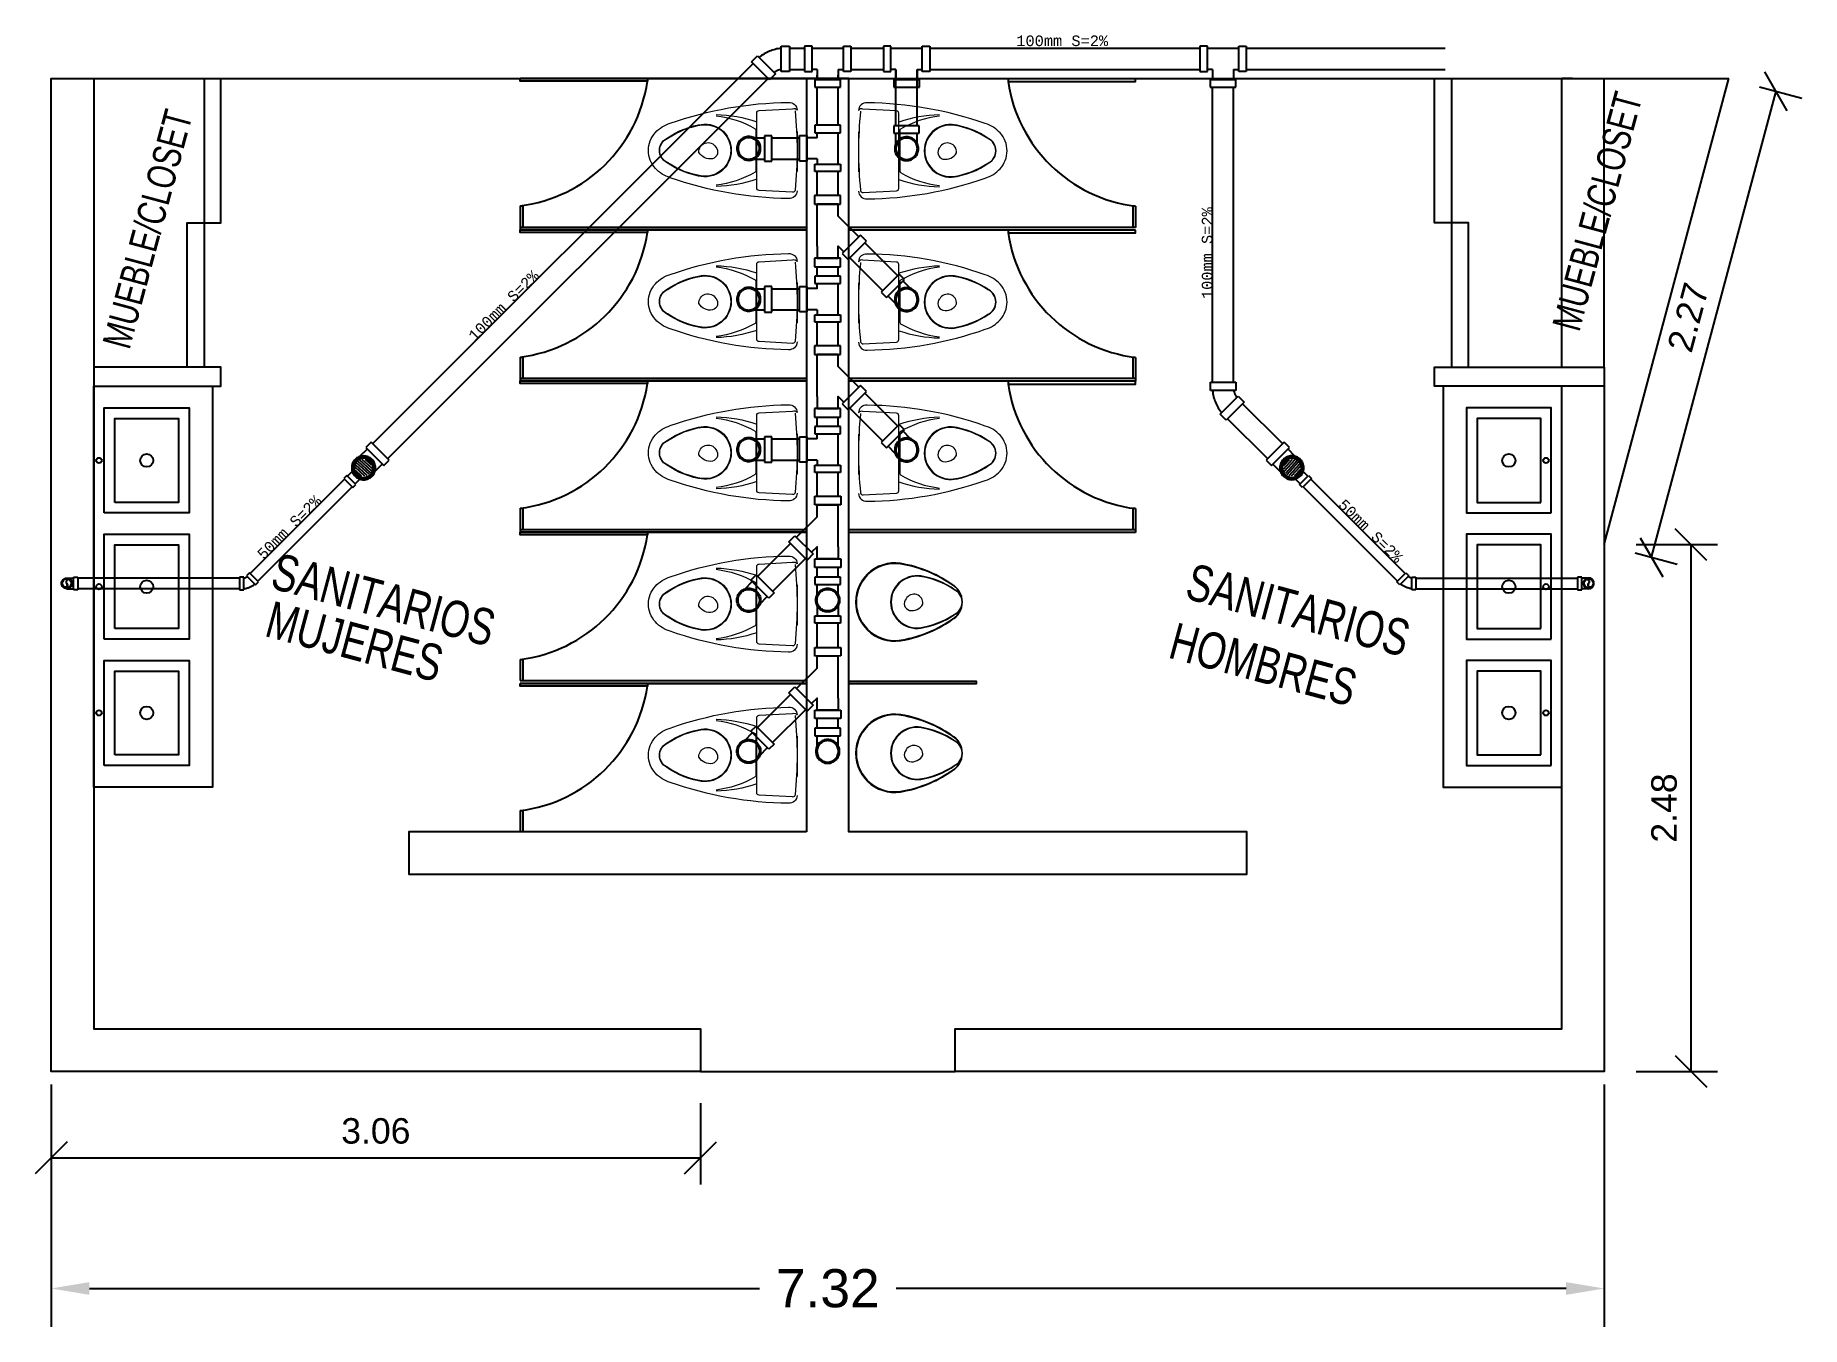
# Model space of a CAD drawing. Header units: millimetres. Extents: x 1309 to 1714, y 898 to 1242.
# Drawn here: x 1546.16 to 1554.49, y 1210.25 to 1216.34 of the extents above; entities that cross this region are included whole.
import ezdxf
from ezdxf.enums import TextEntityAlignment as Align
from ezdxf.lldxf.tags import DXFTag

# ---------------------------------------------------------------- set-up
doc = ezdxf.new("R2010")
doc.units = ezdxf.units.MM
doc.linetypes.add('CENTER', pattern=[2, 1.25, -0.25, 0.25, -0.25])
for name, color, linetype, lineweight in [('COTAS', 202, 'Continuous', 0), ('MOVILIARIO SANITARIO', 142, 'Continuous', 0), ('POZO PLUVIAL', 181, 'Continuous', 30)]:
    doc.layers.add(name, color=color, linetype=linetype, lineweight=lineweight)
for name, color, linetype in [('IH', 170, 'Continuous'), ('PUERTAS', 2, 'Continuous'), ('sanitario', 3, 'Continuous')]:
    doc.layers.add(name, color=color, linetype=linetype)
doc.styles.add('ARRAY BASE$0$STYLE1', font='swissc.ttf', dxfattribs={"width": 0.9})
doc.styles.add('MONOTXT4', font='MONOTXT4.shx')
doc.styles.get("Standard").update_dxf_attribs({"font": 'arial.ttf'})
tags = doc.linetypes.add('ARRAY BASE$0$CACHE', pattern=[0.24, 0.12, -0.12]).pattern_tags.tags
tags[6:7] = [DXFTag(74, 4), DXFTag(75, 0), DXFTag(340, '0'), DXFTag(46, 1.0), DXFTag(50, 0.0), DXFTag(44, 0.0), DXFTag(45, 0.0)]
tags[4:5] = [DXFTag(74, 4), DXFTag(75, 0), DXFTag(340, '0'), DXFTag(46, 1.0), DXFTag(50, 0.0), DXFTag(44, 0.0), DXFTag(45, 0.0)]
doc.dimstyles.new('metros anotativo', dxfattribs={"dimtxt": 0.12, "dimasz": 0.15, "dimexe": 0.125, "dimexo": 0.15, "dimgap": 0.0652, "dimtad": 1, "dimzin": 1, "dimdsep": 46, "dimtxsty": 'Standard', "dimblk": 'OBLIQUE', "dimcen": 0, "dimadec": 0, "dimazin": 0, "dimtfac": 1, "dimtix": 1, "dimtmove": 0, "dimatfit": 3, "dimfxl": 0.3, "dimarcsym": 0})
doc.dimstyles.get("Standard").update_dxf_attribs({"dimtxt": 0.18, "dimasz": 0.18, "dimexe": 0.18, "dimexo": 0.0625, "dimgap": 0.09, "dimtad": 0, "dimtih": 1, "dimtoh": 1, "dimdec": 4, "dimzin": 0, "dimdsep": 46, "dimtxsty": 'Standard', "dimcen": 0.09, "dimadec": 0, "dimazin": 0, "dimtfac": 1, "dimtdec": 4, "dimtofl": 0, "dimtmove": 0, "dimatfit": 3, "dimfxl": 1, "dimtolj": 1, "dimtzin": 0, "dimarcsym": 0})

msp = doc.modelspace()

# ---------------------------------------------------------------- texts
at = {"lineweight": 0, "style": 'ARRAY BASE$0$STYLE1', "width": 0.9}
for s, height, rotation, p in [('MUEBLE/CLOSET', 0.1330958, 74.95, (1553.4389, 1214.9332)), ('MUEBLE/CLOSET', 0.1330958, 74.95, (1546.60583, 1214.84945)), ('SANITARIOS', 0.171845, 344.95, (1547.26376, 1213.7317)), ('SANITARIOS', 0.171845, 344.95, (1551.57438, 1213.68328)), ('MUJERES', 0.171845, 344.95, (1547.23658, 1213.50528)), ('HOMBRES', 0.171845, 344.95, (1551.49554, 1213.40362))]:
    msp.add_text(s, height=height, rotation=rotation, dxfattribs=at).set_placement(p)
at = {"layer": 'IH', "color": 2, "style": 'MONOTXT4'}
for s, rotation, p in [('100mm S=2%%%', 359.997934, (1551.00231, 1216.3099)), ('100mm S=2%%%', 89.994106, (1551.68525, 1215.30878)), ('100mm S=2%%%', 44.995868, (1548.36846, 1215.06198)), ('50mm S=2%%%', 44.994007, (1547.35827, 1214.01645)), ('50mm S=2%%%', 315.551009, (1552.45576, 1213.99958))]:
    msp.add_text(s, height=0.05, rotation=rotation, dxfattribs=at).set_placement(p, align=Align.MIDDLE)

# ---------------------------------------------------------------- blocks, each defined once
blk = doc.blocks.new('TAZA')
at = {"lineweight": 0}
for p, q in [((165.5389, 500.0497), (165.3809, 500.0579)), ((165.5498, 499.8612), (165.5498, 500.0382)), ((165.3598, 499.9512), (165.3598, 499.7615)), ((165.5544, 499.9576), (165.5544, 499.8612)), ((165.5499, 499.6842), (165.5498, 499.8612)), ((165.5544, 499.8612), (165.5545, 499.7647)), ((165.3809, 499.6644), (165.539, 499.6727))]:
    blk.add_line(p, q, dxfattribs=at)
for centre, radius, start, end in [((165.3966, 500.0509), 0.0368, 84.189, 180.01), ((165.374, 500.0433), 0.0161, 64.904, 152.06013), ((167.1924, 499.8617), 1.8326, 174.16613, 180.01759), ((165.3845, 498.3654), 1.7222, 70.56938, 89.47271), ((165.5383, 500.0382), 0.0115, 0.01, 87.01), ((165.7581, 499.382), 0.6489, 91.47367, 108.71939), ((165.7975, 499.5533), 0.4752, 96.78563, 120.29354), ((165.5613, 499.9577), 0.00691, 120.29354, 180.01), ((165.7939, 499.8612), 0.1243, 75.1531, 180.01), ((165.7939, 499.8612), 0.1216, 77.25801, 180.01), ((165.7526, 499.6042), 0.3843, 54.75384, 82.7148), ((165.7507, 499.5978), 0.3884, 55.83157, 81.76985), ((165.9139, 499.8421), 0.1537, 42.34763, 73.53768), ((165.9336, 499.8613), 0.1262, 0.01, 41.96988), ((167.1924, 499.8612), 1.8326, 180.00241, 185.85387), ((165.7939, 499.8612), 0.1243, 180.01, 284.8669), ((165.7939, 499.8612), 0.1216, 180.01, 282.76199), ((165.768, 499.8547), 0.034, 139.25036, 252.70004), ((165.7794, 499.8554), 0.0428, 355.25829, 149.96856), ((165.7695, 499.8814), 0.0602, 258.98417, 330.70607), ((165.9438, 499.8613), 0.0631, 0.01, 66.52644), ((165.9438, 499.8613), 0.0631, 293.49356, 0.01), ((165.9438, 499.8613), 0.0645, 0.01, 61.67657), ((165.9438, 499.8613), 0.0645, 298.34343, 0.01), ((165.9336, 499.8613), 0.1262, 318.05012, 0.01), ((165.5614, 499.7647), 0.00691, 180.01, 239.72646), ((165.7974, 500.1691), 0.4752, 239.72646, 263.23437), ((165.7525, 500.1182), 0.3843, 277.3052, 305.26616), ((165.7506, 500.1247), 0.3884, 278.25015, 304.18843), ((165.9138, 499.8804), 0.1537, 286.48232, 317.67237), ((165.384, 501.3569), 1.7222, 270.54729, 289.45062), ((165.5383, 499.6842), 0.0115, 273.01, 0.01), ((165.7579, 500.3405), 0.6489, 251.30061, 268.54633), ((165.3967, 499.6715), 0.0368, 180.01, 275.831), ((165.3804, 499.6754), 0.0111, 185.85387, 273.01)]:
    blk.add_arc(centre, radius, start, end, dxfattribs=at)
blk = doc.blocks.new('_Oblique')
at = {"color": 0, "linetype": 'ByBlock', "lineweight": -2}
blk.add_line((-0.5, -0.5), (0.5, 0.5), dxfattribs=at)
blk = doc.blocks.new('*D215')
at = {"layer": 'COTAS', "color": 0, "lineweight": -2, "ltscale": 2, "transparency": 16777216}
for p, q in [((1546.2374, 1211.3018), (1546.2374, 1210.9189)), ((1549.2974, 1211.3018), (1549.2974, 1210.9189)), ((1546.2374, 1211.0439), (1549.2974, 1211.0439))]:
    blk.add_line(p, q, dxfattribs=at)
at = {"layer": 'Defpoints', "color": 0, "lineweight": 30, "ltscale": 2, "transparency": 16777216}
for p in [(1546.2374, 1211.4518), (1549.2974, 1211.4518), (1549.2974, 1211.0439)]:
    blk.add_point(p, dxfattribs=at)
at = {"layer": 'COTAS', "color": 0, "lineweight": -2, "ltscale": 2, "transparency": 16777216, "xscale": 0.15, "yscale": 0.15, "zscale": 0.15, "rotation": 180}
blk.add_blockref('_Oblique', (1546.2374, 1211.0439), dxfattribs=at)
at = {"layer": 'COTAS', "color": 0, "lineweight": -2, "ltscale": 2, "transparency": 16777216, "xscale": 0.15, "yscale": 0.15, "zscale": 0.15}
blk.add_blockref('_Oblique', (1549.2974, 1211.0439), dxfattribs=at)
at = {"layer": 'COTAS', "color": 0, "ltscale": 2, "transparency": 16777216, "insert": (1547.7674, 1211.1704), "char_height": 0.12, "attachment_point": 5}
blk.add_mtext('3.06', dxfattribs=at)
blk = doc.blocks.new('*D216')
at = {"layer": 'COTAS', "color": 0, "lineweight": -2, "ltscale": 2, "transparency": 16777216}
for p, q in [((1553.7074, 1213.9347), (1554.0909, 1213.9347)), ((1553.9659, 1211.4518), (1553.9659, 1213.9347)), ((1553.7074, 1211.4518), (1554.0909, 1211.4518))]:
    blk.add_line(p, q, dxfattribs=at)
at = {"layer": 'Defpoints', "color": 0, "lineweight": 30, "ltscale": 2, "transparency": 16777216}
for p in [(1553.5574, 1213.9347), (1553.9659, 1213.9347), (1553.5574, 1211.4518)]:
    blk.add_point(p, dxfattribs=at)
at = {"layer": 'COTAS', "color": 0, "lineweight": -2, "ltscale": 2, "transparency": 16777216, "xscale": 0.15, "yscale": 0.15, "zscale": 0.15}
for p, rotation in [((1553.9659, 1213.9347), 90), ((1553.9659, 1211.4518), 270)]:
    blk.add_blockref('_Oblique', p, dxfattribs=dict(at, rotation=rotation))
at = {"layer": 'COTAS', "color": 0, "ltscale": 2, "transparency": 16777216, "insert": (1553.8395, 1212.6932), "char_height": 0.12, "attachment_point": 5, "rotation": 90}
blk.add_mtext('2.48', dxfattribs=at)
blk = doc.blocks.new('*D217')
at = {"layer": 'COTAS', "color": 0, "lineweight": -2, "ltscale": 2, "transparency": 16777216}
for p, q in [((1553.7797, 1213.8753), (1554.3668, 1216.0723)), ((1554.2893, 1216.093), (1554.4875, 1216.0401)), ((1553.7023, 1213.896), (1553.9005, 1213.8431))]:
    blk.add_line(p, q, dxfattribs=at)
at = {"layer": 'Defpoints', "color": 0, "lineweight": 30, "ltscale": 2, "transparency": 16777216}
for p in [(1554.1444, 1216.1318), (1554.3668, 1216.0723), (1553.5574, 1213.9347)]:
    blk.add_point(p, dxfattribs=at)
at = {"layer": 'COTAS', "color": 0, "lineweight": -2, "ltscale": 2, "transparency": 16777216, "xscale": 0.15, "yscale": 0.15, "zscale": 0.15}
for p, rotation in [((1554.3668, 1216.0723), 75.0399999999953), ((1553.7797, 1213.8753), 255.0399999999953)]:
    blk.add_blockref('_Oblique', p, dxfattribs=dict(at, rotation=rotation))
at = {"layer": 'COTAS', "color": 0, "ltscale": 2, "transparency": 16777216, "insert": (1553.952, 1215.0062), "char_height": 0.12, "attachment_point": 5, "rotation": 75.04}
blk.add_mtext('2.27', dxfattribs=at)
blk = doc.blocks.new('*D219')
at = {"color": 0, "lineweight": -2, "transparency": 16777216}
for p, q in [((1546.2374, 1211.3893), (1546.2374, 1210.2483)), ((1553.5574, 1211.3893), (1553.5574, 1210.2483)), ((1546.4174, 1210.4283), (1549.5753, 1210.4283)), ((1553.3774, 1210.4283), (1550.2195, 1210.4283))]:
    blk.add_line(p, q, dxfattribs=at)
at = {"color": 0, "lineweight": 30, "transparency": 16777216}
for points in [[(1546.4174, 1210.4583), (1546.4174, 1210.3983), (1546.2374, 1210.4283)], [(1553.3774, 1210.4583), (1553.3774, 1210.3983), (1553.5574, 1210.4283)]]:
    blk.add_solid(points, dxfattribs=at)
at = {"layer": 'Defpoints', "color": 0, "lineweight": 30, "transparency": 16777216}
for p in [(1546.2374, 1211.4518), (1553.5574, 1211.4518), (1553.5574, 1210.4283)]:
    blk.add_point(p, dxfattribs=at)
at = {"color": 0, "transparency": 16777216, "insert": (1549.8974, 1210.4283), "char_height": 0.18, "attachment_point": 5}
blk.add_mtext('\\A1;7.32', dxfattribs=at)
blk = doc.blocks.new('tee arriba 4 pulg')
at = {"linetype": 'CENTER'}
for points in [[(1461.7815, 1253.4296), (1461.6615, 1253.4296), (1461.6615, 1253.4646), (1461.7815, 1253.4646)], [(1461.7815, 1253.282), (1461.6615, 1253.282), (1461.6615, 1253.247), (1461.7815, 1253.247)]]:
    blk.add_lwpolyline(points, close=True, dxfattribs=at)
for points in [[(1461.6715, 1253.3813), (1461.6715, 1253.4296)], [(1461.7715, 1253.3813), (1461.7715, 1253.4296)], [(1461.6715, 1253.3304), (1461.6715, 1253.282)], [(1461.7715, 1253.3304), (1461.7715, 1253.282)]]:
    blk.add_lwpolyline(points, dxfattribs=at)
for radius in [0.0561, 0.0506]:
    blk.add_circle((1461.7215, 1253.3558), radius, dxfattribs=at)
for start, end in [(153.04172, 206.96029), (333.04787, 26.95414)]:
    blk.add_arc((1461.7215, 1253.3558), 0.0561, start, end, dxfattribs=at)
blk = doc.blocks.new('codo 90 100mm sup')
at = {"linetype": 'CENTER'}
blk.add_lwpolyline([(0.01, -0.035), (-0.11, -0.035), (-0.11, 0), (0.01, 0)], close=True, dxfattribs=at)
for points in [[(-0.1, -0.0834), (-0.1, -0.035)], [(0, -0.0834), (0, -0.035)]]:
    blk.add_lwpolyline(points, dxfattribs=at)
for radius in [0.0561, 0.0506]:
    blk.add_circle((-0.05, -0.1088), radius, dxfattribs=at)
blk = doc.blocks.new('yee 45º')
at = {"linetype": 'CENTER'}
for points in [[(1458.2098, 1255.7073), (1458.2384, 1255.6787), (1458.1524, 1255.5928), (1458.1238, 1255.6214)], [(1458.0887, 1255.5844), (1458.1292, 1255.5845), (1458.1293, 1255.463), (1458.0888, 1255.4629)], [(1458.3839, 1255.5847), (1458.4244, 1255.5848), (1458.4246, 1255.4633), (1458.3841, 1255.4632)]]:
    blk.add_lwpolyline(points, close=True, dxfattribs=at)
for points in [[(1458.1859, 1255.4746), (1458.1293, 1255.4746), (1458.1292, 1255.5746), (1458.1859, 1255.5746), (1458.16, 1255.6004)], [(1458.2308, 1255.6711), (1458.3273, 1255.5746), (1458.3839, 1255.5746), (1458.384, 1255.4746)], [(1458.1859, 1255.4746), (1458.3273, 1255.4746), (1458.3848, 1255.4746)]]:
    blk.add_lwpolyline(points)
blk = doc.blocks.new('tee 4 pulg der')
at = {"linetype": 'CENTER'}
for points in [[(1462.1392, 1253.8908), (1462.0192, 1253.8908), (1462.0192, 1253.9258), (1462.1392, 1253.9258)], [(1462.1775, 1253.7569), (1462.1775, 1253.8769), (1462.2125, 1253.8769), (1462.2125, 1253.7569)], [(1462.1392, 1253.7431), (1462.0192, 1253.7431), (1462.0192, 1253.7081), (1462.1392, 1253.7081)]]:
    blk.add_lwpolyline(points, close=True, dxfattribs=at)
for points in [[(1462.0292, 1253.8908), (1462.0292, 1253.7431)], [(1462.1292, 1253.8669), (1462.1292, 1253.8908)], [(1462.1292, 1253.8669), (1462.1775, 1253.8669)], [(1462.1292, 1253.7673), (1462.1292, 1253.7431)], [(1462.1292, 1253.7669), (1462.1775, 1253.7669)]]:
    blk.add_lwpolyline(points, dxfattribs=at)
blk = doc.blocks.new('coladera 100mm')
at = {"color": 7}
for p, q in [((149.8309, 499.9539), (149.829, 499.9152)), ((149.8309, 499.9539), (149.829, 499.9152)), ((149.8414, 499.9653), (149.8384, 499.9029)), ((149.8414, 499.9653), (149.8384, 499.9029)), ((149.8517, 499.9707), (149.8481, 499.8966)), ((149.8517, 499.9707), (149.8481, 499.8966)), ((149.8618, 499.9728), (149.858, 499.8935)), ((149.8618, 499.9728), (149.858, 499.8935)), ((149.8718, 499.9723), (149.868, 499.893)), ((149.8718, 499.9723), (149.868, 499.893)), ((149.8817, 499.9692), (149.8781, 499.8951)), ((149.8817, 499.9692), (149.8781, 499.8951)), ((149.8914, 499.9629), (149.8884, 499.9005)), ((149.8914, 499.9629), (149.8884, 499.9005)), ((149.9008, 499.9506), (149.8989, 499.9119)), ((149.9008, 499.9506), (149.8989, 499.9119))]:
    blk.add_line(p, q, dxfattribs=at)
at = {"linetype": 'CENTER'}
for points in [[(149.8917, 499.9824), (149.9399, 499.9826)], [(149.8889, 499.8824), (149.9404, 499.8826)]]:
    blk.add_lwpolyline(points, dxfattribs=at)
blk.add_lwpolyline([(149.9748, 499.9929), (149.9754, 499.8729), (149.9404, 499.8727), (149.9398, 499.9927)], close=True, dxfattribs=at)
for radius in [0.0561, 0.0506]:
    blk.add_circle((149.8649, 499.9331), radius, dxfattribs=at)
blk.add_circle((149.8649, 499.9329), 0.05)
at = {"color": 7}
for radius in [0.05, 0.045]:
    blk.add_circle((149.8649, 499.9329), radius, dxfattribs=at)
at = {"color": 9}
blk.add_circle((149.8649, 499.9329), 0.045, dxfattribs=at)
at = {"color": 7}
for start, end in [(148.28834, 206.19839), (148.28834, 206.19839), (328.28834, 26.19839), (328.28834, 26.19839)]:
    blk.add_arc((149.8649, 499.9329), 0.04, start, end, dxfattribs=at)
blk = doc.blocks.new('codo 45 50mm')
at = {"linetype": 'CENTER', "elevation": 0}
for points in [[(1456.1886, 1258.0518), (1456.2311, 1258.0941), (1456.217, 1258.1083), (1456.1745, 1258.0659)], [(1456.194, 1258.0186), (1456.254, 1258.0185), (1456.254, 1258.0385), (1456.194, 1258.0386)]]:
    blk.add_lwpolyline(points, close=True, dxfattribs=at)
at = {"linetype": 'CENTER'}
for radius, start, end in [(0.0487, 11.73907, 33.05912), (0.0982, 5.74464, 39.05558)]:
    blk.add_arc((1456.1513, 1258.0287), radius, start, end, dxfattribs=at)
blk = doc.blocks.new('codo 45 4 pulg')
at = {"linetype": 'CENTER'}
for points in [[(1462.54, 1253.0619), (1462.4201, 1253.0677), (1462.422, 1253.1076), (1462.5419, 1253.1019)], [(1462.5764, 1253.0056), (1462.4876, 1252.9249), (1462.4607, 1252.9545), (1462.5496, 1253.0352)]]:
    blk.add_lwpolyline(points, close=True, dxfattribs=at)
for radius, start, end in [(0.1964, 183.08887, 216.39981), (0.0975, 189.08533, 210.40537)]:
    blk.add_arc((1462.6262, 1253.0778), radius, start, end, dxfattribs=at)
blk = doc.blocks.new('codo')
at = {"linetype": 'CENTER'}
for points in [[(1495.9057, 1342.8755), (1495.9286, 1342.8984)], [(1495.941, 1342.8402), (1495.9639, 1342.8631)]]:
    blk.add_lwpolyline(points, dxfattribs=at)
at = {"color": 2}
blk.add_lwpolyline([(1495.9217, 1342.8354, 1), (1495.9234, 1342.8579, -1)], format="xyb", close=True, dxfattribs=at)
at = {"linetype": 'CENTER'}
blk.add_lwpolyline([(1495.925, 1342.902), (1495.9392, 1342.9161), (1495.9816, 1342.8737), (1495.9675, 1342.8595)], close=True, dxfattribs=at)
blk.add_circle((1495.9234, 1342.8579), 0.025, dxfattribs=at)
at = {"color": 2}
blk.add_arc((1495.9239, 1342.8691), 0.0113, 87.15724, 267.15724, dxfattribs=at)
at = {"layer": 'POZO PLUVIAL', "color": 2}
blk.add_circle((1495.9234, 1342.8579), 0.0226, dxfattribs=at)
at = {"layer": 'sanitario', "linetype": 'CENTER'}
blk.add_circle((1495.9234, 1342.8579), 0.0226, dxfattribs=at)

# ---------------------------------------------------------------- dimensions: what is measured, and where the dimension line sits
dim = msp.add_linear_dim(base=(1553.55738, 1210.42826), p1=(1546.23738, 1211.45175), p2=(1553.55738, 1211.45175), angle=180, dimstyle='Standard', override={"dimdec": 2})
dim.commit()
dim.dimension.update_dxf_attribs({"geometry": '*D219', "text_midpoint": (1549.89738, 1210.42826)})
at = {"layer": 'COTAS', "ltscale": 2}
dim = msp.add_aligned_dim(p1=(1553.55738, 1213.93473), p2=(1554.14442, 1216.13175), distance=-0.23013, dimstyle='metros anotativo', dxfattribs=at)
dim.commit()
dim.dimension.update_dxf_attribs({"geometry": '*D217', "text_midpoint": (1553.95204, 1215.00622)})
dim = msp.add_linear_dim(base=(1553.96594, 1213.93473), p1=(1553.55738, 1211.45175), p2=(1553.55738, 1213.93473), angle=90, dimstyle='metros anotativo', dxfattribs=at)
dim.commit()
dim.dimension.update_dxf_attribs({"geometry": '*D216', "text_midpoint": (1553.83947, 1212.69324)})
dim = msp.add_linear_dim(base=(1549.29738, 1211.0439), p1=(1546.23738, 1211.45175), p2=(1549.29738, 1211.45175), dimstyle='metros anotativo', dxfattribs=at)
dim.commit()
dim.dimension.update_dxf_attribs({"geometry": '*D215', "text_midpoint": (1547.76738, 1211.17041)})

# ---------------------------------------------------------------- linework, layer by layer
for p, q in [((1546.23738, 1216.13175), (1546.43738, 1216.13175)), ((1549.79738, 1216.13175), (1548.44738, 1216.13175)), ((1553.40738, 1216.13175), (1553.35738, 1216.13175)), ((1553.55738, 1213.93473), (1554.14442, 1216.13175)), ((1553.55738, 1216.13175), (1554.14442, 1216.13175)), ((1548.44738, 1215.53175), (1548.44738, 1215.43175)), ((1548.44738, 1215.53175), (1548.46008, 1215.53175)), ((1548.46008, 1215.53175), (1548.46008, 1215.43175)), ((1551.34738, 1215.53004), (1551.33468, 1215.53004)), ((1551.33468, 1215.53004), (1551.33468, 1215.43004)), ((1551.34738, 1215.53004), (1551.34738, 1215.43004)), ((1548.44738, 1215.43175), (1549.79738, 1215.43175)), ((1548.44738, 1215.43175), (1548.44738, 1215.41905)), ((1548.44738, 1215.41905), (1549.79738, 1215.41905)), ((1549.79738, 1215.41905), (1548.44738, 1215.41905)), ((1551.34738, 1215.43004), (1549.99738, 1215.43004)), ((1551.34738, 1215.41734), (1549.99738, 1215.41734)), ((1548.44738, 1214.81905), (1548.44738, 1214.71905)), ((1548.44738, 1214.81905), (1548.46008, 1214.81905)), ((1548.46008, 1214.81905), (1548.46008, 1214.71905)), ((1551.34738, 1214.81734), (1551.33468, 1214.81734)), ((1551.33468, 1214.81734), (1551.33468, 1214.71734)), ((1551.34738, 1214.81734), (1551.34738, 1214.71734)), ((1548.44738, 1214.71905), (1549.79738, 1214.71905)), ((1548.44738, 1214.71905), (1548.44738, 1214.70635)), ((1548.44738, 1214.70635), (1549.79738, 1214.70635)), ((1549.79738, 1214.70635), (1548.44738, 1214.70635)), ((1551.34738, 1214.71734), (1549.99738, 1214.71734)), ((1551.34738, 1214.70464), (1549.99738, 1214.70464)), ((1551.34738, 1214.71734), (1551.34738, 1214.70464)), ((1548.44738, 1214.10635), (1548.44738, 1214.00635)), ((1548.44738, 1214.10635), (1548.46008, 1214.10635)), ((1548.46008, 1214.10635), (1548.46008, 1214.00635)), ((1551.34738, 1214.10464), (1551.33468, 1214.10464)), ((1551.33468, 1214.10464), (1551.33468, 1214.00464)), ((1551.34738, 1214.10464), (1551.34738, 1214.00464)), ((1548.44738, 1214.00635), (1549.79738, 1214.00635)), ((1548.44738, 1214.00635), (1548.44738, 1213.99365)), ((1548.44738, 1213.99365), (1549.79738, 1213.99365)), ((1549.79738, 1213.99365), (1548.44738, 1213.99365)), ((1551.34738, 1214.00464), (1549.99738, 1214.00464)), ((1551.34738, 1213.99194), (1549.99738, 1213.99194)), ((1551.34738, 1214.00464), (1551.34738, 1213.99194)), ((1548.44738, 1213.39365), (1548.44738, 1213.29365)), ((1548.44738, 1213.39365), (1548.46008, 1213.39365)), ((1548.46008, 1213.39365), (1548.46008, 1213.29365)), ((1548.44738, 1213.29365), (1549.79738, 1213.29365)), ((1548.44738, 1213.28095), (1549.79738, 1213.28095)), ((1549.79738, 1213.28095), (1548.44738, 1213.28095)), ((1548.44738, 1212.68095), (1548.44738, 1212.58095)), ((1548.44738, 1212.68095), (1548.46008, 1212.68095)), ((1548.46008, 1212.68095), (1548.46008, 1212.58095)), ((1549.29738, 1211.45175), (1550.49738, 1211.45175))]:
    msp.add_line(p, q)
at = {"linetype": 'ARRAY BASE$0$CACHE'}
for p, q in [((1553.35738, 1214.77159), (1553.35738, 1216.13175)), ((1553.55738, 1214.77159), (1553.55738, 1216.13175))]:
    msp.add_line(p, q, dxfattribs=at)
for points in [[(1546.43738, 1216.13175), (1546.43738, 1211.65175), (1549.29741, 1211.65175), (1549.29738, 1211.45175), (1546.23738, 1211.45175), (1546.23738, 1216.13175), (1553.55738, 1216.13175)], [(1546.95738, 1216.13175), (1546.95738, 1214.77159), (1546.87738, 1214.77159), (1546.87738, 1215.45167), (1547.03738, 1215.45167), (1547.03738, 1216.13175)], [(1552.83738, 1216.13175), (1552.83738, 1214.77159), (1552.91738, 1214.77159), (1552.91738, 1215.45167), (1552.75738, 1215.45167), (1552.75738, 1216.13175)], [(1546.43738, 1214.68159), (1547.03738, 1214.68159), (1547.03738, 1214.77159), (1546.43738, 1214.77159)], [(1553.55738, 1214.68159), (1552.75738, 1214.68159), (1552.75738, 1214.77159), (1553.55738, 1214.77159)], [(1553.55738, 1214.77159), (1553.55738, 1211.45175), (1553.40738, 1211.45175)], [(1546.43738, 1214.68159), (1546.99738, 1214.68159), (1546.99738, 1212.79159), (1546.43738, 1212.79159), (1546.43738, 1214.68159)], [(1553.55738, 1213.93473), (1553.55738, 1211.45175), (1550.49738, 1211.45175), (1550.49741, 1211.65175), (1553.35738, 1211.65175), (1553.35738, 1214.68159)], [(1553.35738, 1214.68159), (1552.79738, 1214.68159), (1552.79738, 1212.79159), (1553.35738, 1212.79159), (1553.35738, 1214.68159)], [(1546.48738, 1214.08409), (1546.48738, 1214.57909), (1546.88738, 1214.57909), (1546.88738, 1214.08409), (1546.48738, 1214.08409)], [(1553.30738, 1214.08409), (1553.30738, 1214.57909), (1552.90738, 1214.57909), (1552.90738, 1214.08409), (1553.30738, 1214.08409)], [(1546.48738, 1213.48909), (1546.48738, 1213.98409), (1546.88738, 1213.98409), (1546.88738, 1213.48909), (1546.48738, 1213.48909)], [(1553.30738, 1213.48909), (1553.30738, 1213.98409), (1552.90738, 1213.98409), (1552.90738, 1213.48909), (1553.30738, 1213.48909)], [(1546.48738, 1212.89409), (1546.48738, 1213.38909), (1546.88738, 1213.38909), (1546.88738, 1212.89409), (1546.48738, 1212.89409)], [(1553.30738, 1212.89409), (1553.30738, 1213.38909), (1552.90738, 1213.38909), (1552.90738, 1212.89409), (1553.30738, 1212.89409)], [(1549.99738, 1213.29194), (1550.59738, 1213.29194), (1550.59738, 1213.27924), (1549.99738, 1213.27924), (1549.99738, 1213.29194)]]:
    msp.add_lwpolyline(points)
for points in [[(1549.79738, 1212.58095), (1547.92238, 1212.58095), (1547.92238, 1212.38095), (1551.87238, 1212.38095), (1551.87238, 1212.58095), (1549.99738, 1212.58095), (1549.99738, 1216.13175), (1549.79738, 1216.13175)], [(1548.44738, 1216.13175), (1549.04738, 1216.13175), (1549.04738, 1216.11905), (1548.44738, 1216.11905)], [(1551.34738, 1216.13004), (1550.74738, 1216.13004), (1550.74738, 1216.11734), (1551.34738, 1216.11734)], [(1548.44738, 1215.41905), (1549.04738, 1215.41905), (1549.04738, 1215.40635), (1548.44738, 1215.40635)], [(1551.34738, 1215.41734), (1550.74738, 1215.41734), (1550.74738, 1215.40464), (1551.34738, 1215.40464)], [(1548.44738, 1214.70635), (1549.04738, 1214.70635), (1549.04738, 1214.69365), (1548.44738, 1214.69365)], [(1551.34738, 1214.70464), (1550.74738, 1214.70464), (1550.74738, 1214.69194), (1551.34738, 1214.69194)], [(1546.53738, 1214.13409), (1546.53738, 1214.52909), (1546.83738, 1214.52909), (1546.83738, 1214.13409)], [(1553.25738, 1214.13409), (1553.25738, 1214.52909), (1552.95738, 1214.52909), (1552.95738, 1214.13409)], [(1548.44738, 1213.99365), (1549.04738, 1213.99365), (1549.04738, 1213.98095), (1548.44738, 1213.98095)], [(1546.53738, 1213.53909), (1546.53738, 1213.93409), (1546.83738, 1213.93409), (1546.83738, 1213.53909)], [(1553.25738, 1213.53909), (1553.25738, 1213.93409), (1552.95738, 1213.93409), (1552.95738, 1213.53909)], [(1546.53738, 1212.94409), (1546.53738, 1213.33909), (1546.83738, 1213.33909), (1546.83738, 1212.94409)], [(1553.25738, 1212.94409), (1553.25738, 1213.33909), (1552.95738, 1213.33909), (1552.95738, 1212.94409)], [(1548.44738, 1213.28095), (1549.04738, 1213.28095), (1549.04738, 1213.26825), (1548.44738, 1213.26825)]]:
    msp.add_lwpolyline(points, close=True)
for centre, radius in [((1546.46238, 1214.33159), 0.013), ((1546.68738, 1214.33159), 0.03071), ((1553.10738, 1214.33159), 0.03071), ((1553.28238, 1214.33159), 0.013), ((1546.46238, 1213.73659), 0.013), ((1546.68738, 1213.73659), 0.03071), ((1553.10738, 1213.73659), 0.03071), ((1553.28238, 1213.73659), 0.013), ((1546.46238, 1213.14159), 0.013), ((1546.68738, 1213.14159), 0.03071), ((1553.10738, 1213.14159), 0.03071), ((1553.28238, 1213.14159), 0.013)]:
    msp.add_circle(centre, radius)
for centre, start, end in [((1548.36121, 1216.21992), 277.137336, 351.636978), ((1551.43355, 1216.21822), 188.363022, 262.862664), ((1548.36121, 1215.50722), 277.137336, 351.636978), ((1551.43355, 1215.50552), 188.363022, 262.862664), ((1548.36121, 1214.79452), 277.137336, 351.636978), ((1551.43355, 1214.79282), 188.363022, 262.862664), ((1548.36121, 1214.08182), 277.137336, 351.636978), ((1548.36121, 1213.36912), 277.137336, 351.636978)]:
    msp.add_arc(centre, 0.69355, start, end)
at = {"layer": 'MOVILIARIO SANITARIO', "lineweight": 0}
for centre, radius, start, end in [((1550.21316, 1213.664), 0.18503, 75.153103, 180.01), ((1550.21316, 1213.664), 0.18092, 77.258014, 180.01), ((1550.15167, 1213.28151), 0.57182, 54.753842, 82.714798), ((1550.14892, 1213.27192), 0.57801, 55.831571, 81.769854), ((1550.31777, 1213.66402), 0.12434, 75.153103, 180.01), ((1550.31777, 1213.66402), 0.12158, 77.258014, 180.01), ((1550.27645, 1213.40699), 0.38426, 54.753842, 82.714798), ((1550.2746, 1213.40054), 0.38842, 55.831571, 81.769854), ((1550.43614, 1213.66404), 0.09389, 0.01, 66.526436), ((1550.43614, 1213.66404), 0.09594, 0.01, 61.67657), ((1550.21316, 1213.664), 0.18503, 180.01, 284.866897), ((1550.21316, 1213.664), 0.18092, 180.01, 282.761986), ((1550.31777, 1213.66402), 0.12434, 180.01, 284.866897), ((1550.31777, 1213.66402), 0.12158, 180.01, 282.761986), ((1550.29191, 1213.65747), 0.03397, 139.250362, 252.700044), ((1550.30321, 1213.65823), 0.04278, 355.258287, 149.968564), ((1550.29332, 1213.68416), 0.06024, 258.984175, 330.706073), ((1550.43614, 1213.66404), 0.09389, 293.493564, 0.01), ((1550.43614, 1213.66404), 0.09594, 298.34343, 0.01), ((1550.46761, 1213.66405), 0.06309, 0.01, 66.526436), ((1550.46761, 1213.66405), 0.06309, 293.493564, 0.01), ((1550.46761, 1213.66405), 0.06447, 0.01, 61.67657), ((1550.46761, 1213.66405), 0.06447, 298.34343, 0.01), ((1550.15154, 1214.04647), 0.57182, 277.305202, 305.266158), ((1550.14878, 1214.05606), 0.57801, 278.250146, 304.188429), ((1550.27636, 1213.92104), 0.38426, 277.305202, 305.266158), ((1550.27451, 1213.92748), 0.38842, 278.250146, 304.188429), ((1550.21316, 1212.9513), 0.18503, 75.153103, 180.01), ((1550.21316, 1212.9513), 0.18092, 77.258014, 180.01), ((1550.31777, 1212.95132), 0.12434, 75.153103, 180.01), ((1550.31777, 1212.95132), 0.12158, 77.258014, 180.01), ((1550.15167, 1212.56881), 0.57182, 54.753842, 82.714798), ((1550.14892, 1212.55922), 0.57801, 55.831571, 81.769854), ((1550.27645, 1212.69429), 0.38426, 54.753842, 82.714798), ((1550.2746, 1212.68784), 0.38842, 55.831571, 81.769854), ((1550.30321, 1212.94553), 0.04278, 355.258287, 149.968564), ((1550.43614, 1212.95134), 0.09389, 0.01, 66.526436), ((1550.43614, 1212.95134), 0.09594, 0.01, 61.67657), ((1550.46761, 1212.95135), 0.06309, 0.01, 66.526436), ((1550.46761, 1212.95135), 0.06447, 0.01, 61.67657), ((1550.21316, 1212.9513), 0.18503, 180.01, 284.866897), ((1550.21316, 1212.9513), 0.18092, 180.01, 282.761986), ((1550.31777, 1212.95132), 0.12434, 180.01, 284.866897), ((1550.31777, 1212.95132), 0.12158, 180.01, 282.761986), ((1550.29191, 1212.94477), 0.03397, 139.250362, 252.700044), ((1550.29332, 1212.97146), 0.06024, 258.984175, 330.706073), ((1550.27636, 1213.20834), 0.38426, 277.305202, 305.266158), ((1550.27451, 1213.21478), 0.38842, 278.250146, 304.188429), ((1550.43614, 1212.95134), 0.09389, 293.493564, 0.01), ((1550.43614, 1212.95134), 0.09594, 298.34343, 0.01), ((1550.46761, 1212.95135), 0.06309, 293.493564, 0.01), ((1550.46761, 1212.95135), 0.06447, 298.34343, 0.01), ((1550.15154, 1213.33377), 0.57182, 277.305202, 305.266158), ((1550.14878, 1213.34336), 0.57801, 278.250146, 304.188429)]:
    msp.add_arc(centre, radius, start, end, dxfattribs=at)
at = {"layer": 'PUERTAS', "linetype": 'CENTER'}
for points in [[(1547.63057, 1214.26044), (1547.61643, 1214.2463), (1547.65886, 1214.20388), (1547.67301, 1214.21802)], [(1552.16329, 1214.26044), (1552.17743, 1214.2463), (1552.135, 1214.20388), (1552.12086, 1214.21802)]]:
    msp.add_lwpolyline(points, close=True, dxfattribs=at)
for points in [[(1547.65622, 1214.27901), (1547.63411, 1214.25691)], [(1547.69171, 1214.2438), (1547.66947, 1214.22156)], [(1552.10215, 1214.2438), (1552.12439, 1214.22156)], [(1552.13765, 1214.27901), (1552.15975, 1214.25691)]]:
    msp.add_lwpolyline(points, dxfattribs=at)
at = {"layer": 'sanitario'}
for points in [[(1549.71744, 1216.27448), (1549.78822, 1216.27448)], [(1550.00584, 1216.27448), (1550.16004, 1216.27447)], [(1550.37766, 1216.27445), (1551.65149, 1216.27441)], [(1551.86911, 1216.2744), (1552.8069, 1216.27437)], [(1547.75198, 1214.4102), (1549.54516, 1216.20325)], [(1549.71745, 1216.17448), (1549.78822, 1216.17448)], [(1549.84706, 1216.12611), (1549.84706, 1216.1473)], [(1549.94703, 1216.12612), (1549.94703, 1216.1473)], [(1550.00584, 1216.17448), (1550.16005, 1216.17447)], [(1550.21886, 1215.90973), (1550.21885, 1216.17447)], [(1550.31886, 1215.90974), (1550.31884, 1216.17447)], [(1550.37767, 1216.17446), (1551.65149, 1216.17441)], [(1551.86911, 1216.1744), (1552.8069, 1216.17437)], [(1547.82269, 1214.33948), (1549.61579, 1216.13245)], [(1549.84702, 1215.91157), (1549.84705, 1216.09111)], [(1549.94702, 1215.91157), (1549.94703, 1216.09112)], [(1551.7102, 1214.70083), (1551.71029, 1216.09102)], [(1551.8102, 1214.70093), (1551.81025, 1216.09103)], [(1549.63365, 1215.85238), (1549.7636, 1215.85238)], [(1549.63365, 1215.75238), (1549.76359, 1215.75238)], [(1549.84701, 1215.57997), (1549.84701, 1215.69395)], [(1549.94701, 1215.57987), (1549.94701, 1215.69394)], [(1550.22728, 1215.20219), (1550.07187, 1215.35757)], [(1549.84699, 1215.20054), (1549.84699, 1215.24422)], [(1549.94699, 1215.20054), (1549.94699, 1215.24412)], [(1550.15657, 1215.13148), (1550.00165, 1215.28638)], [(1549.63365, 1215.14135), (1549.7636, 1215.14135)], [(1549.63365, 1215.04135), (1549.76359, 1215.04135)], [(1549.84698, 1214.87143), (1549.84699, 1214.98292)], [(1549.94698, 1214.87133), (1549.94698, 1214.98292)], [(1550.22728, 1214.49365), (1550.07187, 1214.64903)], [(1550.15657, 1214.42294), (1550.00165, 1214.57784)], [(1552.04182, 1214.4102), (1551.85276, 1214.59922)], [(1549.84697, 1214.492), (1549.84697, 1214.53568)], [(1549.94697, 1214.492), (1549.94697, 1214.53558)], [(1551.97111, 1214.33948), (1551.78203, 1214.52855)], [(1549.63365, 1214.43282), (1549.7636, 1214.43281)], [(1549.63365, 1214.33282), (1549.76359, 1214.33281)], [(1547.17523, 1213.7981), (1547.61997, 1214.24277)], [(1549.84696, 1214.16299), (1549.84696, 1214.27438)], [(1549.94696, 1214.16309), (1549.94697, 1214.27438)], [(1552.61863, 1213.7981), (1552.17391, 1214.24278)], [(1547.21059, 1213.76274), (1547.65533, 1214.20742)], [(1552.58328, 1213.76274), (1552.13855, 1214.20743)], [(1549.56642, 1213.78531), (1549.72182, 1213.94069)], [(1549.63713, 1213.7146), (1549.79204, 1213.8695)], [(1549.84694, 1213.78183), (1549.84694, 1213.82724)], [(1549.94694, 1213.78183), (1549.94694, 1213.82734)], [(1547.12439, 1213.72712), (1546.36285, 1213.7271)], [(1547.12444, 1213.77712), (1546.36286, 1213.7771)], [(1552.66943, 1213.77712), (1553.43101, 1213.7771)], [(1552.66948, 1213.72712), (1553.43101, 1213.7271)], [(1549.84693, 1213.45026), (1549.84693, 1213.56421)], [(1549.94693, 1213.45037), (1549.94693, 1213.5642)], [(1549.56642, 1213.07261), (1549.7218, 1213.22796)], [(1549.63713, 1213.0019), (1549.79203, 1213.15679)], [(1549.84692, 1213.06913), (1549.84692, 1213.11451)], [(1549.94692, 1213.06913), (1549.94692, 1213.11462)]]:
    msp.add_lwpolyline(points, dxfattribs=at)

# ---------------------------------------------------------------- block references
at = {"layer": 'MOVILIARIO SANITARIO', "color": 1, "xscale": -1}
for p in [(1715.11233, 715.93161), (1715.11233, 715.21891), (1715.11233, 714.50621), (1715.11233, 713.79351), (1715.11233, 713.08081)]:
    msp.add_blockref('TAZA', p, dxfattribs=at)
at = {"layer": 'MOVILIARIO SANITARIO', "color": 1}
for p in [(1384.68243, 715.9299), (1384.68243, 715.2172), (1384.68243, 714.5045)]:
    msp.add_blockref('TAZA', p, dxfattribs=at)
at = {"layer": 'PUERTAS'}
for name, p, rotation in [('codo 45 4 pulg', (229.47139, 2618.39257), 272.6852904122003), ('tee 4 pulg der', (3011.97613, 2469.6197), 180), ('tee 4 pulg der', (3011.97613, 2468.90867), 180), ('codo 45 4 pulg', (150.75793, -106.78168), 2.735837845931802), ('tee 4 pulg der', (3011.97613, 2468.20014), 180), ('yee 45º', (2805.42151, -244.26145), 90), ('codo 45 50mm', (289.10583, 2669.9761), 270), ('tee arriba 4 pulg', (3011.61843, 2467.02884), 180), ('yee 45º', (2805.42148, -244.97418), 90)]:
    msp.add_blockref(name, p, dxfattribs=dict(at, rotation=rotation))
at = {"layer": 'PUERTAS', "xscale": -1}
for name, p, rotation in [('tee 4 pulg der', (2803.71397, 2678.30365), 90), ('tee 4 pulg der', (2804.0858, 2678.30363), 90), ('tee 4 pulg der', (2805.57724, 2678.30356), 90), ('yee 45º', (294.37218, -242.84457), 270), ('yee 45º', (294.37218, -243.55311), 270), ('codo 45 50mm', (2810.68803, 2669.9761), 90)]:
    msp.add_blockref(name, p, dxfattribs=dict(at, rotation=rotation))
at = {"layer": 'PUERTAS', "color": 1, "xscale": -1}
for name, p, rotation in [('codo 90 100mm sup', (1550.21886, 1215.90973), 359.9999999999854), ('codo 90 100mm sup', (1549.63365, 1215.85239), 270.0000000000113), ('codo 90 100mm sup', (1549.63365, 1215.14136), 270.0000000000113), ('codo 90 100mm sup', (1550.15657, 1215.13148), 45.00000000001128), ('codo 90 100mm sup', (1550.15657, 1214.42294), 45.00000000001128), ('coladera 100mm', (1088.23296, 1461.83237), 225.0000000001048), ('codo 90 100mm sup', (1549.63365, 1214.43282), 270.0000000000113), ('coladera 100mm', (1304.54894, 754.82047), 315), ('codo 90 100mm sup', (1549.8469, 1213.06913), 359.9999999999465)]:
    msp.add_blockref(name, p, dxfattribs=dict(at, rotation=rotation))
at = {"layer": 'PUERTAS', "color": 1, "rotation": 314.9999999999887}
for p in [(1549.63713, 1213.7146), (1549.63713, 1213.0019)]:
    msp.add_blockref('codo 90 100mm sup', p, dxfattribs=at)
at = {"layer": 'sanitario', "rotation": 315}
msp.add_blockref('codo', (-461.01095, 1321.98579), dxfattribs=at)
at = {"layer": 'sanitario', "xscale": -1, "rotation": 45}
msp.add_blockref('codo', (3560.80482, 1321.98579), dxfattribs=at)

msp.set_redraw_order([(e.dxf.handle, doc.entitydb.next_handle()) for e in msp.query("TEXT MTEXT ATTDEF DIMENSION ARC_DIMENSION")])  # texts and dimensions are drawn at this point

doc.saveas('drawing.dxf')
